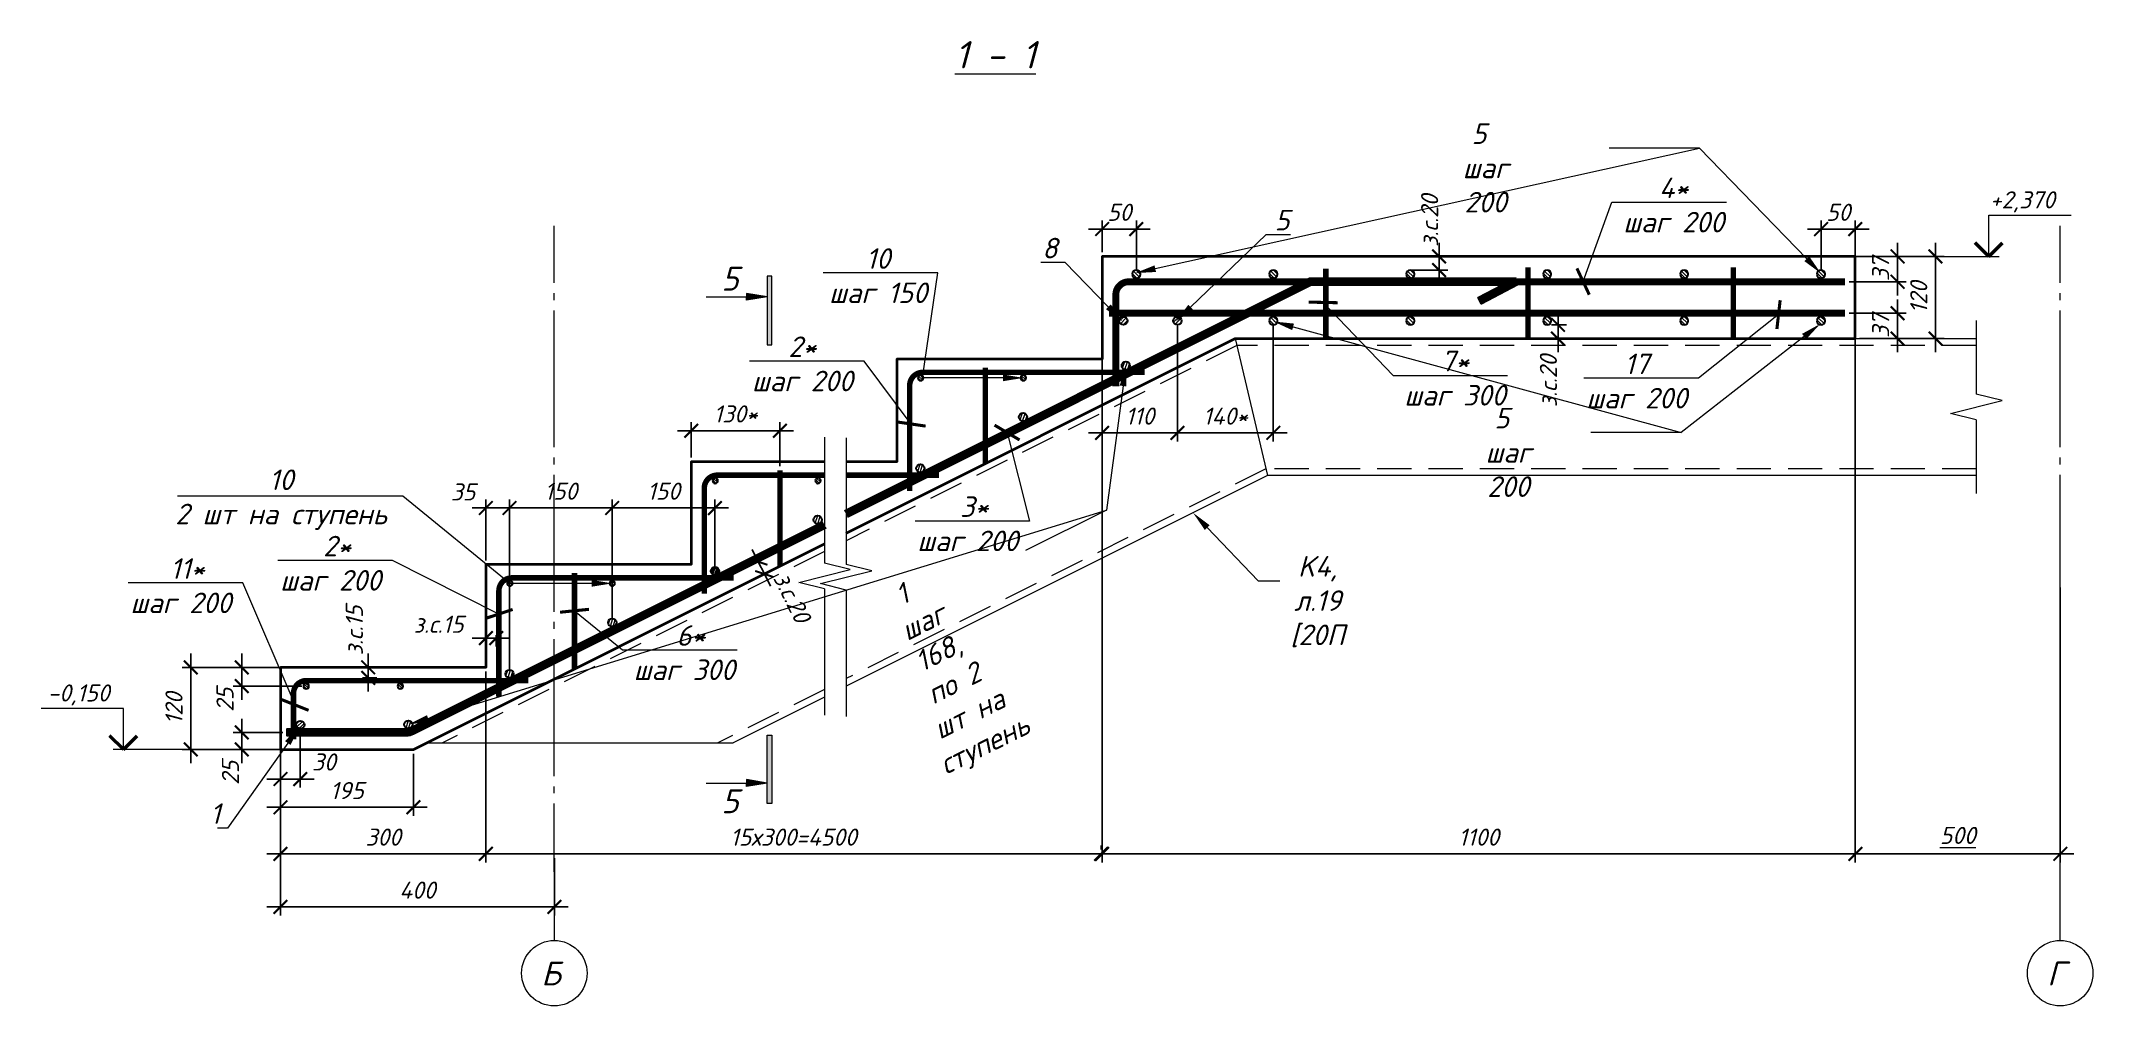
# Model space of a CAD drawing. Header units: millimetres. Extents: x -1807136 to 209800, y 0 to 410608.
# Drawn here: x 22207 to 25204, y 48382 to 49790 of the extents above; entities that cross this region are included whole.
import ezdxf
from ezdxf import colors
from ezdxf.entities.mleader import LeaderData, LeaderLine
from ezdxf.enums import TextEntityAlignment as Align
from ezdxf.math import Vec2, Vec3

# ---------------------------------------------------------------- set-up
doc = ezdxf.new("R2010")
doc.units = ezdxf.units.MM
doc.header["$PDMODE"] = 3
doc.linetypes.add('GOST2.303 5', pattern=[24, 20, -1.5, 1, -1.5])
doc.linetypes.add('HIDDEN', pattern=[0.375, 0.25, -0.125])
doc.layers.get('0').update_dxf_attribs({"lineweight": 5})
doc.layers.get('Defpoints').update_dxf_attribs({"lineweight": 0})
for name, color, linetype, lineweight in [('!!!Металл', 7, 'Continuous', 15), ('#Dimensions', 7, 'Continuous', 9), ('#Арматура', 152, 'Continuous', 30), ('#Бетон разрез', 22, 'Continuous', 40), ('#Выноски', 7, 'Continuous', 15), ('#Оси', 7, 'Continuous', 9), ('#разм', 7, 'Continuous', 9), ('A-okno', 7, 'Continuous', 0), ('k_ Выноски', 40, 'Continuous', 13)]:
    doc.layers.add(name, color=color, linetype=linetype, lineweight=lineweight)
doc.layers.add('#Арматура вид_1', color=7, linetype='Continuous', lineweight=35, true_color=0x454545)
doc.layers.add('#Арматура вид_2', color=7, linetype='Continuous', lineweight=35, true_color=0x616161)
doc.styles.add('STEP PR', font='isocpeui.ttf')
doc.dimstyles.new('SPDS', dxfattribs={"dimscale": 10, "dimtxt": 2.5, "dimasz": 2, "dimexe": 1.25, "dimexo": 0.625, "dimtad": 1, "dimdec": 0, "dimrnd": 0.001, "dimtxsty": 'STEP PR', "dimblk": 'ARCHTICK', "dimcen": 2.5, "dimdle": 2, "dimclrd": 256, "dimclre": 256, "dimclrt": 7, "dimadec": 0, "dimazin": 2, "dimtfac": 0.75, "dimtdec": 0, "dimtmove": 1, "dimatfit": 3, "dimfxl": 1, "dimtolj": 1, "dimarcsym": 1})
pattern_1 = [(45, (200, 0), (-2.6941, 2.6941), [])]
pattern_2 = [(45, (400, 0), (-2.6941, 2.6941), [])]
pattern_3 = [(45, (600, 0), (-2.6941, 2.6941), [])]
pattern_4 = [(45, (800, 0), (-2.6941, 2.6941), [])]

msp = doc.modelspace()

# ---------------------------------------------------------------- texts
at = {"layer": '#Dimensions', "style": 'STEP PR'}
msp.add_text('%%U1 - 1', height=40, dxfattribs=at).set_placement((23601.03031, 49750.429), align=Align.CENTER)
at = {"layer": 'k_ Выноски', "color": 7, "lineweight": 0, "ltscale": 10, "char_height": 35, "width": 64.2235524, "attachment_point": 1, "style": 'STEP PR'}
for s, insert in [('Б', (22937.87959, 48446.56195)), ('Г', (25137.19864, 48446.56195))]:
    msp.add_mtext(s, dxfattribs=dict(at, insert=insert))

# ---------------------------------------------------------------- blocks, each defined once
blk = doc.blocks.new('*U47')
at = {"layer": '#Арматура', "lineweight": 0}
h = blk.add_hatch(dxfattribs=at)
h.set_pattern_fill('ANSI31', scale=0.8)
edge = h.paths.add_edge_path()
edge.add_arc((0, 4), 4, 0, 360)
blk.add_circle((0, 4), 4)
blk = doc.blocks.new('*U48')
at = {"layer": '#Арматура', "lineweight": 0}
h = blk.add_hatch(dxfattribs=at)
h.set_pattern_fill('ANSI31', scale=1.2)
edge = h.paths.add_edge_path()
edge.add_arc((0, 6), 6, 0, 360)
h = blk.add_hatch(dxfattribs=at)
h.set_pattern_fill('ANSI31', scale=1.2)
h.set_pattern_definition(pattern_1)
edge = h.paths.add_edge_path()
edge.add_arc((200, 6), 6, 0, 360)
h = blk.add_hatch(dxfattribs=at)
h.set_pattern_fill('ANSI31', scale=1.2)
h.set_pattern_definition(pattern_2)
edge = h.paths.add_edge_path()
edge.add_arc((400, 6), 6, 0, 360)
h = blk.add_hatch(dxfattribs=at)
h.set_pattern_fill('ANSI31', scale=1.2)
h.set_pattern_definition(pattern_3)
edge = h.paths.add_edge_path()
edge.add_arc((600, 6), 6, 0, 360)
h = blk.add_hatch(dxfattribs=at)
h.set_pattern_fill('ANSI31', scale=1.2)
h.set_pattern_definition(pattern_4)
edge = h.paths.add_edge_path()
edge.add_arc((800, 6), 6, 0, 360)
h = blk.add_hatch(dxfattribs=at)
h.set_pattern_fill('ANSI31', scale=1.2)
h.set_pattern_definition([(45, (1000, 0), (-2.6941, 2.6941), [])])
edge = h.paths.add_edge_path()
edge.add_arc((1000, 6), 6, 0, 360)
for centre in [(0, 6), (200, 6), (400, 6), (600, 6), (800, 6), (1000, 6)]:
    blk.add_circle(centre, 6)
blk = doc.blocks.new('*U49')
at = {"layer": '#Арматура', "lineweight": 0}
h = blk.add_hatch(dxfattribs=at)
h.set_pattern_fill('ANSI31', scale=1.2)
edge = h.paths.add_edge_path()
edge.add_arc((0, 6), 6, 0, 360)
h = blk.add_hatch(dxfattribs=at)
h.set_pattern_fill('ANSI31', scale=1.2)
h.set_pattern_definition(pattern_1)
edge = h.paths.add_edge_path()
edge.add_arc((200, 6), 6, 0, 360)
h = blk.add_hatch(dxfattribs=at)
h.set_pattern_fill('ANSI31', scale=1.2)
h.set_pattern_definition(pattern_2)
edge = h.paths.add_edge_path()
edge.add_arc((400, 6), 6, 0, 360)
h = blk.add_hatch(dxfattribs=at)
h.set_pattern_fill('ANSI31', scale=1.2)
h.set_pattern_definition(pattern_3)
edge = h.paths.add_edge_path()
edge.add_arc((600, 6), 6, 0, 360)
h = blk.add_hatch(dxfattribs=at)
h.set_pattern_fill('ANSI31', scale=1.2)
h.set_pattern_definition(pattern_4)
edge = h.paths.add_edge_path()
edge.add_arc((800, 6), 6, 0, 360)
for centre in [(0, 6), (200, 6), (400, 6), (600, 6), (800, 6)]:
    blk.add_circle(centre, 6)
blk = doc.blocks.new('*U50')
at = {"layer": '#Арматура', "lineweight": 0}
h = blk.add_hatch(dxfattribs=at)
h.set_pattern_fill('ANSI31', scale=1.2)
edge = h.paths.add_edge_path()
edge.add_arc((0, 6), 6, 0, 360)
blk.add_circle((0, 6), 6)
blk = doc.blocks.new('*U51')
at = {"layer": '#Арматура', "lineweight": 0}
h = blk.add_hatch(dxfattribs=at)
h.set_pattern_fill('ANSI31', scale=1.2)
edge = h.paths.add_edge_path()
edge.add_arc((0, 6), 6, 0, 360)
blk.add_circle((0, 6), 6)
blk = doc.blocks.new('*U52')
at = {"color": 0, "linetype": 'ByBlock', "lineweight": -2}
for p, q in [((3.583, 0), (3.896, 1.25)), ((3.896, 1.25), (4.521, -1.25)), ((3.583, 0), (0, 0)), ((4.521, -1.25), (4.833, 0)), ((8.417, 0), (4.833, 0))]:
    blk.add_line(p, q, dxfattribs=at)
blk = doc.blocks.new('*U46')
at = {"layer": '#разм', "ltscale": 100, "elevation": 0}
for points in [[(4577173, -920400), (4578375, -920400)], [(4577173, -921000), (4577173, -920400)], [(4576270, -921000), (4577323, -921000)]]:
    blk.add_lwpolyline(points, dxfattribs=at)
at = {"layer": 'A-okno', "color": 0, "lineweight": 50, "ltscale": 100, "elevation": 0}
for points in [[(4577173, -921000), (4576973, -920800)], [(4577173, -921000), (4577373, -920800)]]:
    blk.add_lwpolyline(points, dxfattribs=at)
at = {"layer": '#разм', "style": 'STEP PR'}
for tag, p in [('ОТМЕТКА', (4577216, -920299)), ('ПРИМЕЧАНИЕ', (4577314, -920711))]:
    blk.add_attdef(tag, p, '', height=250, dxfattribs=at)
blk = doc.blocks.new('*U53')
at = {"color": 0, "linetype": 'ByBlock', "lineweight": -2}
for p, q in [((6.141, 0), (6.453, 1.25)), ((6.453, 1.25), (7.078, -1.25)), ((6.141, 0), (0, 0)), ((7.078, -1.25), (7.391, 0)), ((13.531, 0), (7.391, 0))]:
    blk.add_line(p, q, dxfattribs=at)
blk = doc.blocks.new('*U54')
at = {"color": 0, "linetype": 'ByBlock', "lineweight": -2}
for p, q in [((6.149, 0), (6.462, 1.25)), ((6.462, 1.25), (7.087, -1.25)), ((6.149, 0), (0, 0)), ((7.087, -1.25), (7.399, 0)), ((13.548, 0), (7.399, 0))]:
    blk.add_line(p, q, dxfattribs=at)
blk = doc.blocks.new('*U44')
at = {"linetype": 'ByBlock', "ltscale": 100}
h = blk.add_hatch(color=256, dxfattribs=at)
h.dxf.hatch_style = 1
h.paths.add_polyline_path([(-35, 0), (35, 0), (35, 1000), (-35, 1000)])
h = blk.add_hatch(color=256, dxfattribs=at)
h.dxf.hatch_style = 1
h.paths.add_polyline_path([(-335, 750), (-335, 700), (-335, 650), (-35, 700)])
for p, q in [((35, 1000), (-35, 1000)), ((-35, 1000), (-35, 0)), ((35, 0), (35, 1000)), ((-335, 750), (-335, 700)), ((-35, 700), (-335, 750)), ((-35, 700), (-335, 650)), ((-335, 650), (-335, 700)), ((-35, 0), (35, 0))]:
    blk.add_line(p, q, dxfattribs=at)
at = {"linetype": 'ByBlock', "ltscale": 100, "extrusion": (0, 1, 0), "elevation": 700}
blk.add_lwpolyline([(925, 0), (335, 0)], dxfattribs=at)
at = {"ltscale": 100, "style": 'STEP PR'}
blk.add_attdef('Nv', text='', height=350, dxfattribs=at).set_placement((-503, 790), align=Align.RIGHT)
blk = doc.blocks.new('*U45')
at = {"linetype": 'ByBlock', "ltscale": 100}
h = blk.add_hatch(color=256, dxfattribs=at)
h.dxf.hatch_style = 1
h.paths.add_polyline_path([(-35, -1000), (35, -1000), (35, 0), (-35, 0)])
h = blk.add_hatch(color=256, dxfattribs=at)
h.dxf.hatch_style = 1
h.paths.add_polyline_path([(-335, -750), (-335, -700), (-335, -650), (-35, -700)])
for p, q in [((-35, -1000), (-35, 0)), ((-35, 0), (35, 0)), ((35, 0), (35, -1000)), ((-35, -700), (-335, -650)), ((-335, -650), (-335, -700)), ((-335, -750), (-335, -700)), ((-35, -700), (-335, -750)), ((35, -1000), (-35, -1000))]:
    blk.add_line(p, q, dxfattribs=at)
at = {"linetype": 'ByBlock', "ltscale": 100, "extrusion": (0, -1, 0), "elevation": 700}
blk.add_lwpolyline([(-925, 0), (-335, 0)], dxfattribs=at)
at = {"ltscale": 100, "style": 'STEP PR'}
blk.add_attdef('Nv', text='', height=350, dxfattribs=at).set_placement((-503, -1140), align=Align.RIGHT)
blk = doc.blocks.new('*U55')
at = {"layer": '#Арматура', "lineweight": 0}
h = blk.add_hatch(dxfattribs=at)
h.set_pattern_fill('ANSI31', scale=1.2)
edge = h.paths.add_edge_path()
edge.add_arc((0, 6), 6, 0, 360)
blk.add_circle((0, 6), 6)
blk = doc.blocks.new('*U43')
at = {"layer": '#разм', "ltscale": 100, "elevation": 0}
for points in [[(4577173, -920400), (4575971, -920400)], [(4577173, -921000), (4577173, -920400)], [(4578032, -921000), (4577023, -921000)]]:
    blk.add_lwpolyline(points, dxfattribs=at)
at = {"layer": 'A-okno', "color": 0, "lineweight": 50, "ltscale": 100, "elevation": 0}
for points in [[(4577173, -921000), (4576973, -920800)], [(4577173, -921000), (4577373, -920800)]]:
    blk.add_lwpolyline(points, dxfattribs=at)
at = {"layer": '#разм', "style": 'STEP PR'}
for tag, p in [('ОТМЕТКА', (4576248, -920299)), ('ПРИМЕЧАНИЕ', (4577032, -920711))]:
    blk.add_attdef(tag, p, '', height=250, dxfattribs=at)
blk = doc.blocks.new('_ArchTick')
at = {"color": 0, "linetype": 'ByBlock', "const_width": 0.15}
blk.add_lwpolyline([(-0.5, -0.5), (0.5, 0.5)], dxfattribs=at)
blk = doc.blocks.new('*D69')
at = {"layer": '#Dimensions', "lineweight": -2, "transparency": 16777216}
for p, q in [((24857.1, 49349.7), (24857.1, 48591.1)), ((25156.4, 48992.7), (25156.4, 48591.1)), ((25176.4, 48603.6), (24837.1, 48603.6))]:
    blk.add_line(p, q, dxfattribs=at)
at = {"layer": 'Defpoints', "color": 0, "transparency": 16777216}
for p in [(24857.1, 49356), (25156.4, 48998.9), (24857.1, 48603.6)]:
    blk.add_point(p, dxfattribs=at)
at = {"layer": '#Dimensions', "lineweight": -2, "transparency": 16777216, "xscale": 20, "yscale": 20, "zscale": 20, "rotation": 180}
blk.add_blockref('_ArchTick', (24857.1, 48603.6), dxfattribs=at)
at = {"layer": '#Dimensions', "lineweight": -2, "transparency": 16777216, "xscale": 20, "yscale": 20, "zscale": 20}
blk.add_blockref('_ArchTick', (25156.4, 48603.6), dxfattribs=at)
at = {"layer": '#Dimensions', "transparency": 16777216, "insert": (25006.7, 48630.6), "char_height": 25, "attachment_point": 5, "style": 'STEP PR'}
blk.add_mtext('\\A1;\\L500', dxfattribs=at)
blk = doc.blocks.new('*D57')
at = {"layer": '#Dimensions', "lineweight": -2, "transparency": 16777216}
for p, q in [((24863.3, 49476), (24986.7, 49476)), ((24974.2, 49496), (24974.2, 49336)), ((24863.3, 49356), (24986.7, 49356))]:
    blk.add_line(p, q, dxfattribs=at)
at = {"layer": 'Defpoints', "color": 0, "transparency": 16777216}
for p in [(24857.1, 49476), (24857.1, 49356), (24974.2, 49356)]:
    blk.add_point(p, dxfattribs=at)
at = {"layer": '#Dimensions', "lineweight": -2, "transparency": 16777216, "xscale": 20, "yscale": 20, "zscale": 20}
for p, rotation in [((24974.2, 49476), 90), ((24974.2, 49356), 270)]:
    blk.add_blockref('_ArchTick', p, dxfattribs=dict(at, rotation=rotation))
at = {"layer": '#Dimensions', "transparency": 16777216, "insert": (24949.7, 49416), "char_height": 25, "attachment_point": 5, "rotation": 90, "style": 'STEP PR'}
blk.add_mtext('\\A1;120', dxfattribs=at)
blk = doc.blocks.new('*D70')
at = {"layer": '#Dimensions', "lineweight": -2, "transparency": 16777216}
for p, q in [((23757.1, 49469.7), (23757.1, 48591.1)), ((24857.1, 49469.7), (24857.1, 48591.1)), ((23737.1, 48603.6), (24877.1, 48603.6))]:
    blk.add_line(p, q, dxfattribs=at)
at = {"layer": 'Defpoints', "color": 0, "transparency": 16777216}
for p in [(23757.1, 49476), (24857.1, 49476), (24857.1, 48603.6)]:
    blk.add_point(p, dxfattribs=at)
at = {"layer": '#Dimensions', "lineweight": -2, "transparency": 16777216, "xscale": 20, "yscale": 20, "zscale": 20, "rotation": 180}
blk.add_blockref('_ArchTick', (23757.1, 48603.6), dxfattribs=at)
at = {"layer": '#Dimensions', "lineweight": -2, "transparency": 16777216, "xscale": 20, "yscale": 20, "zscale": 20}
blk.add_blockref('_ArchTick', (24857.1, 48603.6), dxfattribs=at)
at = {"layer": '#Dimensions', "transparency": 16777216, "insert": (24307.1, 48628.1), "char_height": 25, "attachment_point": 5, "style": 'STEP PR'}
blk.add_mtext('\\A1;1100', dxfattribs=at)
blk = doc.blocks.new('*D71')
at = {"layer": '#Dimensions', "lineweight": -2, "transparency": 16777216}
for p, q in [((22557.1, 48749.7), (22557.1, 48659.1)), ((22751.2, 48749.7), (22751.2, 48659.1)), ((22537.1, 48671.6), (22771.2, 48671.6))]:
    blk.add_line(p, q, dxfattribs=at)
at = {"layer": 'Defpoints', "color": 0, "transparency": 16777216}
for p in [(22557.1, 48756), (22751.2, 48756), (22751.2, 48671.6)]:
    blk.add_point(p, dxfattribs=at)
at = {"layer": '#Dimensions', "lineweight": -2, "transparency": 16777216, "xscale": 20, "yscale": 20, "zscale": 20, "rotation": 180}
blk.add_blockref('_ArchTick', (22557.1, 48671.6), dxfattribs=at)
at = {"layer": '#Dimensions', "lineweight": -2, "transparency": 16777216, "xscale": 20, "yscale": 20, "zscale": 20}
blk.add_blockref('_ArchTick', (22751.2, 48671.6), dxfattribs=at)
at = {"layer": '#Dimensions', "transparency": 16777216, "insert": (22654.2, 48696.1), "char_height": 25, "attachment_point": 5, "style": 'STEP PR'}
blk.add_mtext('\\A1;195', dxfattribs=at)
blk = doc.blocks.new('*D72')
at = {"layer": '#Dimensions', "lineweight": -2, "transparency": 16777216}
for p, q in [((22557.1, 48869.7), (22557.1, 48591.1)), ((22857.1, 48869.7), (22857.1, 48591.1)), ((22537.1, 48603.6), (22877.1, 48603.6))]:
    blk.add_line(p, q, dxfattribs=at)
at = {"layer": 'Defpoints', "color": 0, "transparency": 16777216}
for p in [(22557.1, 48876), (22857.1, 48876), (22857.1, 48603.6)]:
    blk.add_point(p, dxfattribs=at)
at = {"layer": '#Dimensions', "lineweight": -2, "transparency": 16777216, "xscale": 20, "yscale": 20, "zscale": 20, "rotation": 180}
blk.add_blockref('_ArchTick', (22557.1, 48603.6), dxfattribs=at)
at = {"layer": '#Dimensions', "lineweight": -2, "transparency": 16777216, "xscale": 20, "yscale": 20, "zscale": 20}
blk.add_blockref('_ArchTick', (22857.1, 48603.6), dxfattribs=at)
at = {"layer": '#Dimensions', "transparency": 16777216, "insert": (22707.1, 48628.1), "char_height": 25, "attachment_point": 5, "style": 'STEP PR'}
blk.add_mtext('\\A1;300', dxfattribs=at)
blk = doc.blocks.new('*D73')
at = {"layer": '#Dimensions', "lineweight": -2, "transparency": 16777216}
for p, q in [((22426.1, 48896), (22426.1, 48736)), ((22550.8, 48876), (22413.6, 48876)), ((22550.8, 48756), (22413.6, 48756))]:
    blk.add_line(p, q, dxfattribs=at)
at = {"layer": 'Defpoints', "color": 0, "transparency": 16777216}
for p in [(22557.1, 48876), (22426.1, 48756), (22557.1, 48756)]:
    blk.add_point(p, dxfattribs=at)
at = {"layer": '#Dimensions', "lineweight": -2, "transparency": 16777216, "xscale": 20, "yscale": 20, "zscale": 20}
for p, rotation in [((22426.1, 48876), 90), ((22426.1, 48756), 270)]:
    blk.add_blockref('_ArchTick', p, dxfattribs=dict(at, rotation=rotation))
at = {"layer": '#Dimensions', "transparency": 16777216, "insert": (22401.6, 48816), "char_height": 25, "attachment_point": 5, "rotation": 90, "style": 'STEP PR'}
blk.add_mtext('\\A1;120', dxfattribs=at)
blk = doc.blocks.new('*D74')
at = {"layer": '#Dimensions', "lineweight": -2, "transparency": 16777216}
for p, q in [((22857.1, 48869.7), (22857.1, 48591.1)), ((23755.5, 48609.9), (23755.5, 48616.1)), ((22837.1, 48603.6), (23775.5, 48603.6))]:
    blk.add_line(p, q, dxfattribs=at)
at = {"layer": 'Defpoints', "color": 0, "transparency": 16777216}
for p in [(22857.1, 48876), (23755.5, 48603.6), (23755.5, 48603.6)]:
    blk.add_point(p, dxfattribs=at)
at = {"layer": '#Dimensions', "lineweight": -2, "transparency": 16777216, "xscale": 20, "yscale": 20, "zscale": 20, "rotation": 180}
blk.add_blockref('_ArchTick', (22857.1, 48603.6), dxfattribs=at)
at = {"layer": '#Dimensions', "lineweight": -2, "transparency": 16777216, "xscale": 20, "yscale": 20, "zscale": 20}
blk.add_blockref('_ArchTick', (23755.5, 48603.6), dxfattribs=at)
at = {"layer": '#Dimensions', "transparency": 16777216, "insert": (23306.3, 48628.1), "char_height": 25, "attachment_point": 5, "style": 'STEP PR'}
blk.add_mtext('\\A1;15х300=4500', dxfattribs=at)
blk = doc.blocks.new('*D58')
at = {"layer": '#Dimensions', "lineweight": -2, "transparency": 16777216}
for p, q in [((22557.1, 48749.7), (22557.1, 48513.7)), ((22957.1, 48597.4), (22957.1, 48513.7)), ((22977.1, 48526.2), (22537.1, 48526.2))]:
    blk.add_line(p, q, dxfattribs=at)
at = {"layer": 'Defpoints', "color": 0, "transparency": 16777216}
for p in [(22557.1, 48756), (22957.1, 48603.6), (22557.1, 48526.2)]:
    blk.add_point(p, dxfattribs=at)
at = {"layer": '#Dimensions', "lineweight": -2, "transparency": 16777216, "xscale": 20, "yscale": 20, "zscale": 20, "rotation": 180}
blk.add_blockref('_ArchTick', (22557.1, 48526.2), dxfattribs=at)
at = {"layer": '#Dimensions', "lineweight": -2, "transparency": 16777216, "xscale": 20, "yscale": 20, "zscale": 20}
blk.add_blockref('_ArchTick', (22957.1, 48526.2), dxfattribs=at)
at = {"layer": '#Dimensions', "transparency": 16777216, "insert": (22757.1, 48550.7), "char_height": 25, "attachment_point": 5, "style": 'STEP PR'}
blk.add_mtext('\\A1;400', dxfattribs=at)
blk = doc.blocks.new('*D59')
at = {"layer": '#Dimensions', "lineweight": -2, "transparency": 16777216}
for p, q in [((23867.1, 49374.7), (23867.1, 49205.8)), ((24007.1, 49374.7), (24007.1, 49205.8)), ((23847.1, 49218.3), (24027.1, 49218.3))]:
    blk.add_line(p, q, dxfattribs=at)
at = {"layer": 'Defpoints', "color": 0, "transparency": 16777216}
for p in [(23867.1, 49381), (24007.1, 49381), (24007.1, 49218.3)]:
    blk.add_point(p, dxfattribs=at)
at = {"layer": '#Dimensions', "lineweight": -2, "transparency": 16777216, "xscale": 20, "yscale": 20, "zscale": 20, "rotation": 180}
blk.add_blockref('_ArchTick', (23867.1, 49218.3), dxfattribs=at)
at = {"layer": '#Dimensions', "lineweight": -2, "transparency": 16777216, "xscale": 20, "yscale": 20, "zscale": 20}
blk.add_blockref('_ArchTick', (24007.1, 49218.3), dxfattribs=at)
at = {"layer": '#Dimensions', "transparency": 16777216, "insert": (23937.1, 49242.8), "char_height": 25, "attachment_point": 5, "style": 'STEP PR'}
blk.add_mtext('\\A1;140*', dxfattribs=at)
blk = doc.blocks.new('*D75')
at = {"layer": '#Dimensions', "lineweight": -2, "transparency": 16777216}
for p, q in [((24848.3, 49476), (24931.3, 49476)), ((24918.8, 49419), (24918.8, 49496)), ((24848.3, 49439), (24931.3, 49439))]:
    blk.add_line(p, q, dxfattribs=at)
at = {"layer": 'Defpoints', "color": 0, "transparency": 16777216}
for p in [(24842.1, 49476), (24918.8, 49476), (24842.1, 49439)]:
    blk.add_point(p, dxfattribs=at)
at = {"layer": '#Dimensions', "lineweight": -2, "transparency": 16777216, "xscale": 20, "yscale": 20, "zscale": 20}
for p, rotation in [((24918.8, 49476), 90), ((24918.8, 49439), 270)]:
    blk.add_blockref('_ArchTick', p, dxfattribs=dict(at, rotation=rotation))
at = {"layer": '#Dimensions', "transparency": 16777216, "insert": (24894.1, 49457.5), "char_height": 25, "attachment_point": 5, "rotation": 90, "style": 'STEP PR'}
blk.add_mtext('\\A1;37', dxfattribs=at)
blk = doc.blocks.new('*D76')
at = {"layer": '#Dimensions', "lineweight": -2, "transparency": 16777216}
for p, q in [((24848.3, 49393), (24931.3, 49393)), ((24918.8, 49413), (24918.8, 49336)), ((24863.3, 49356), (24931.3, 49356))]:
    blk.add_line(p, q, dxfattribs=at)
at = {"layer": 'Defpoints', "color": 0, "transparency": 16777216}
for p in [(24842.1, 49393), (24857.1, 49356), (24918.8, 49356)]:
    blk.add_point(p, dxfattribs=at)
at = {"layer": '#Dimensions', "lineweight": -2, "transparency": 16777216, "xscale": 20, "yscale": 20, "zscale": 20}
for p, rotation in [((24918.8, 49393), 90), ((24918.8, 49356), 270)]:
    blk.add_blockref('_ArchTick', p, dxfattribs=dict(at, rotation=rotation))
at = {"layer": '#Dimensions', "transparency": 16777216, "insert": (24894.1, 49374.5), "char_height": 25, "attachment_point": 5, "rotation": 90, "style": 'STEP PR'}
blk.add_mtext('\\A1;37', dxfattribs=at)
blk = doc.blocks.new('*D60')
at = {"layer": '#Dimensions', "lineweight": -2, "transparency": 16777216}
for p, q in [((24209.3, 49476), (24261.8, 49476)), ((24249.3, 49476), (24249.3, 49496)), ((24249.3, 49456), (24249.3, 49476)), ((24209.3, 49456), (24261.8, 49456)), ((24249.3, 49456), (24249.3, 49436))]:
    blk.add_line(p, q, dxfattribs=at)
at = {"layer": 'Defpoints', "color": 0, "transparency": 16777216}
for p in [(24203.1, 49476), (24249.3, 49476), (24203.1, 49456)]:
    blk.add_point(p, dxfattribs=at)
at = {"layer": '#Dimensions', "lineweight": -2, "transparency": 16777216, "xscale": 20, "yscale": 20, "zscale": 20}
for p, rotation in [((24249.3, 49476), 270), ((24249.3, 49456), 90)]:
    blk.add_blockref('_ArchTick', p, dxfattribs=dict(at, rotation=rotation))
at = {"layer": '#Dimensions', "transparency": 16777216, "insert": (24235.4, 49528.1), "char_height": 25, "attachment_point": 5, "rotation": 90, "style": 'STEP PR'}
blk.add_mtext('\\A1;з.с.20', dxfattribs=at)
blk = doc.blocks.new('*D61')
at = {"layer": '#Dimensions', "lineweight": -2, "transparency": 16777216}
for p, q in [((24422.9, 49376), (24422.9, 49396)), ((24413.3, 49376), (24435.4, 49376)), ((24413.3, 49356), (24435.4, 49356)), ((24422.9, 49376), (24422.9, 49356)), ((24422.9, 49356), (24422.9, 49336))]:
    blk.add_line(p, q, dxfattribs=at)
at = {"layer": 'Defpoints', "color": 0, "transparency": 16777216}
for p in [(24407.1, 49376), (24407.1, 49356), (24422.9, 49356)]:
    blk.add_point(p, dxfattribs=at)
at = {"layer": '#Dimensions', "lineweight": -2, "transparency": 16777216, "xscale": 20, "yscale": 20, "zscale": 20}
for p, rotation in [((24422.9, 49376), 270), ((24422.9, 49356), 90)]:
    blk.add_blockref('_ArchTick', p, dxfattribs=dict(at, rotation=rotation))
at = {"layer": '#Dimensions', "transparency": 16777216, "insert": (24408.8, 49294), "char_height": 25, "attachment_point": 5, "rotation": 90, "style": 'STEP PR'}
blk.add_mtext('\\A1;з.с.20', dxfattribs=at)
blk = doc.blocks.new('*D77')
at = {"layer": '#Dimensions', "lineweight": -2, "transparency": 16777216}
for p, q in [((22500.6, 48801), (22500.6, 48736)), ((22560.8, 48781), (22488.1, 48781)), ((22560.8, 48756), (22488.1, 48756))]:
    blk.add_line(p, q, dxfattribs=at)
at = {"layer": 'Defpoints', "color": 0, "transparency": 16777216}
for p in [(22567.1, 48781), (22500.6, 48756), (22567.1, 48756)]:
    blk.add_point(p, dxfattribs=at)
at = {"layer": '#Dimensions', "lineweight": -2, "transparency": 16777216, "xscale": 20, "yscale": 20, "zscale": 20}
for p, rotation in [((22500.6, 48781), 90), ((22500.6, 48756), 270)]:
    blk.add_blockref('_ArchTick', p, dxfattribs=dict(at, rotation=rotation))
at = {"layer": '#Dimensions', "transparency": 16777216, "insert": (22484, 48721.9), "char_height": 25, "attachment_point": 5, "rotation": 90, "style": 'STEP PR'}
blk.add_mtext('\\A1;25', dxfattribs=at)
blk = doc.blocks.new('*D78')
at = {"layer": '#Dimensions', "lineweight": -2, "transparency": 16777216}
for p, q in [((22500.6, 48828.6), (22500.6, 48896)), ((22588.4, 48876), (22488.1, 48876)), ((22588.4, 48848.6), (22488.1, 48848.6))]:
    blk.add_line(p, q, dxfattribs=at)
at = {"layer": 'Defpoints', "color": 0, "transparency": 16777216}
for p in [(22500.6, 48876), (22594.6, 48876), (22594.6, 48848.6)]:
    blk.add_point(p, dxfattribs=at)
at = {"layer": '#Dimensions', "lineweight": -2, "transparency": 16777216, "xscale": 20, "yscale": 20, "zscale": 20}
for p, rotation in [((22500.6, 48876), 90), ((22500.6, 48848.6), 270)]:
    blk.add_blockref('_ArchTick', p, dxfattribs=dict(at, rotation=rotation))
at = {"layer": '#Dimensions', "transparency": 16777216, "insert": (22476.1, 48828.6), "char_height": 25, "attachment_point": 5, "rotation": 90, "style": 'STEP PR'}
blk.add_mtext('\\A1;25', dxfattribs=at)
blk = doc.blocks.new('*D62')
at = {"layer": '#Dimensions', "lineweight": -2, "transparency": 16777216}
for p, q in [((22685.2, 48876), (22685.2, 48896)), ((22677.1, 48876), (22697.7, 48876)), ((22677.1, 48860.6), (22697.7, 48860.6)), ((22685.2, 48860.6), (22685.2, 48876)), ((22685.2, 48860.6), (22685.2, 48840.6))]:
    blk.add_line(p, q, dxfattribs=at)
at = {"layer": 'Defpoints', "color": 0, "transparency": 16777216}
for p in [(22670.9, 48876), (22670.9, 48860.6), (22685.2, 48876)]:
    blk.add_point(p, dxfattribs=at)
at = {"layer": '#Dimensions', "lineweight": -2, "transparency": 16777216, "xscale": 20, "yscale": 20, "zscale": 20}
for p, rotation in [((22685.2, 48876), 270), ((22685.2, 48860.6), 90)]:
    blk.add_blockref('_ArchTick', p, dxfattribs=dict(at, rotation=rotation))
at = {"layer": '#Dimensions', "transparency": 16777216, "insert": (22665, 48929.9), "char_height": 25, "attachment_point": 5, "rotation": 90, "style": 'STEP PR'}
blk.add_mtext('\\A1;з.с.15', dxfattribs=at)
blk = doc.blocks.new('*D79')
at = {"layer": '#Dimensions', "lineweight": -2, "transparency": 16777216}
for p, q in [((23137.1, 49221.5), (23306.5, 49221.5)), ((23157.1, 49182.2), (23157.1, 49234)), ((23286.5, 49169.9), (23286.5, 49234))]:
    blk.add_line(p, q, dxfattribs=at)
at = {"layer": 'Defpoints', "color": 0, "transparency": 16777216}
for p in [(23286.5, 49221.5), (23157.1, 49176), (23286.5, 49163.6)]:
    blk.add_point(p, dxfattribs=at)
at = {"layer": '#Dimensions', "lineweight": -2, "transparency": 16777216, "xscale": 20, "yscale": 20, "zscale": 20, "rotation": 180}
blk.add_blockref('_ArchTick', (23157.1, 49221.5), dxfattribs=at)
at = {"layer": '#Dimensions', "lineweight": -2, "transparency": 16777216, "xscale": 20, "yscale": 20, "zscale": 20}
blk.add_blockref('_ArchTick', (23286.5, 49221.5), dxfattribs=at)
at = {"layer": '#Dimensions', "transparency": 16777216, "insert": (23221.8, 49246), "char_height": 25, "attachment_point": 5, "style": 'STEP PR'}
blk.add_mtext('\\A1;130*', dxfattribs=at)
blk = doc.blocks.new('*D63')
at = {"layer": '#Dimensions', "lineweight": -2, "transparency": 16777216}
for p, q in [((24787.1, 49515.9), (24877.1, 49515.9)), ((24807.1, 49457.2), (24807.1, 49528.4)), ((24857.1, 49457.2), (24857.1, 49528.4))]:
    blk.add_line(p, q, dxfattribs=at)
at = {"layer": 'Defpoints', "color": 0, "transparency": 16777216}
for p in [(24857.1, 49515.9), (24807.1, 49451), (24857.1, 49451)]:
    blk.add_point(p, dxfattribs=at)
at = {"layer": '#Dimensions', "lineweight": -2, "transparency": 16777216, "xscale": 20, "yscale": 20, "zscale": 20, "rotation": 180}
blk.add_blockref('_ArchTick', (24807.1, 49515.9), dxfattribs=at)
at = {"layer": '#Dimensions', "lineweight": -2, "transparency": 16777216, "xscale": 20, "yscale": 20, "zscale": 20}
blk.add_blockref('_ArchTick', (24857.1, 49515.9), dxfattribs=at)
at = {"layer": '#Dimensions', "transparency": 16777216, "insert": (24832.1, 49540.4), "char_height": 25, "attachment_point": 5, "style": 'STEP PR'}
blk.add_mtext('\\A1;50', dxfattribs=at)
blk = doc.blocks.new('*D64')
at = {"layer": '#Dimensions', "lineweight": -2, "transparency": 16777216}
for p, q in [((23737.1, 49515.9), (23827.1, 49515.9)), ((23757.1, 49482.2), (23757.1, 49528.4)), ((23807.1, 49457.2), (23807.1, 49528.4))]:
    blk.add_line(p, q, dxfattribs=at)
at = {"layer": 'Defpoints', "color": 0, "transparency": 16777216}
for p in [(23807.1, 49515.9), (23757.1, 49476), (23807.1, 49451)]:
    blk.add_point(p, dxfattribs=at)
at = {"layer": '#Dimensions', "lineweight": -2, "transparency": 16777216, "xscale": 20, "yscale": 20, "zscale": 20, "rotation": 180}
blk.add_blockref('_ArchTick', (23757.1, 49515.9), dxfattribs=at)
at = {"layer": '#Dimensions', "lineweight": -2, "transparency": 16777216, "xscale": 20, "yscale": 20, "zscale": 20}
blk.add_blockref('_ArchTick', (23807.1, 49515.9), dxfattribs=at)
at = {"layer": '#Dimensions', "transparency": 16777216, "insert": (23782.1, 49540.4), "char_height": 25, "attachment_point": 5, "style": 'STEP PR'}
blk.add_mtext('\\A1;50', dxfattribs=at)
blk = doc.blocks.new('*D80')
at = {"layer": '#Dimensions', "lineweight": -2, "transparency": 16777216}
for p, q in [((23867.1, 49374.7), (23867.1, 49205.8)), ((23757.1, 49319.7), (23757.1, 49205.8)), ((23887.1, 49218.3), (23737.1, 49218.3))]:
    blk.add_line(p, q, dxfattribs=at)
at = {"layer": 'Defpoints', "color": 0, "transparency": 16777216}
for p in [(23867.1, 49381), (23757.1, 49326), (23757.1, 49218.3)]:
    blk.add_point(p, dxfattribs=at)
at = {"layer": '#Dimensions', "lineweight": -2, "transparency": 16777216, "xscale": 20, "yscale": 20, "zscale": 20, "rotation": 180}
blk.add_blockref('_ArchTick', (23757.1, 49218.3), dxfattribs=at)
at = {"layer": '#Dimensions', "lineweight": -2, "transparency": 16777216, "xscale": 20, "yscale": 20, "zscale": 20}
blk.add_blockref('_ArchTick', (23867.1, 49218.3), dxfattribs=at)
at = {"layer": '#Dimensions', "transparency": 16777216, "insert": (23812.1, 49242.8), "char_height": 25, "attachment_point": 5, "style": 'STEP PR'}
blk.add_mtext('\\A1;110', dxfattribs=at)
blk = doc.blocks.new('*D65')
at = {"layer": '#Dimensions', "lineweight": -2, "transparency": 16777216}
for p, q in [((22586.1, 48785.7), (22586.1, 48700.4)), ((22557.1, 48749.7), (22557.1, 48700.4)), ((22537.1, 48712.9), (22606.1, 48712.9))]:
    blk.add_line(p, q, dxfattribs=at)
at = {"layer": 'Defpoints', "color": 0, "transparency": 16777216}
for p in [(22586.1, 48792), (22557.1, 48756), (22586.1, 48712.9)]:
    blk.add_point(p, dxfattribs=at)
at = {"layer": '#Dimensions', "lineweight": -2, "transparency": 16777216, "xscale": 20, "yscale": 20, "zscale": 20, "rotation": 180}
blk.add_blockref('_ArchTick', (22557.1, 48712.9), dxfattribs=at)
at = {"layer": '#Dimensions', "lineweight": -2, "transparency": 16777216, "xscale": 20, "yscale": 20, "zscale": 20}
blk.add_blockref('_ArchTick', (22586.1, 48712.9), dxfattribs=at)
at = {"layer": '#Dimensions', "transparency": 16777216, "insert": (22620.5, 48737.8), "char_height": 25, "attachment_point": 5, "style": 'STEP PR'}
blk.add_mtext('\\A1;30', dxfattribs=at)
blk = doc.blocks.new('*D66')
at = {"layer": '#Dimensions', "lineweight": -2, "transparency": 16777216}
for p, q in [((23259.3, 49032.4), (23243.7, 49024.6)), ((23254.9, 49030.2), (23245.9, 49048.1)), ((23254.9, 49030.2), (23263.8, 49012.3)), ((23268.2, 49014.5), (23252.6, 49006.7)), ((23263.8, 49012.3), (23272.8, 48994.4))]:
    blk.add_line(p, q, dxfattribs=at)
at = {"layer": 'Defpoints', "color": 0, "transparency": 16777216}
for p in [(23264.9, 49035.2), (23263.8, 49012.3), (23273.8, 49017.3)]:
    blk.add_point(p, dxfattribs=at)
at = {"layer": '#Dimensions', "lineweight": -2, "transparency": 16777216, "xscale": 20, "yscale": 20, "zscale": 20}
for p, rotation in [((23254.9, 49030.2), 296.565051177078), ((23263.8, 49012.3), 116.565051177078)]:
    blk.add_blockref('_ArchTick', p, dxfattribs=dict(at, rotation=rotation))
at = {"layer": '#Dimensions', "transparency": 16777216, "insert": (23304.3, 48978), "char_height": 25, "attachment_point": 5, "rotation": 296.5651, "style": 'STEP PR'}
blk.add_mtext('\\A1;з.с.20', dxfattribs=at)
blk = doc.blocks.new('*U56')
at = {"layer": '#Арматура', "lineweight": 0}
h = blk.add_hatch(dxfattribs=at)
h.set_pattern_fill('ANSI31')
edge = h.paths.add_edge_path()
edge.add_arc((0, 5), 5, 0, 360)
blk.add_circle((0, 5), 5)
blk = doc.blocks.new('*D81')
at = {"layer": '#Dimensions', "lineweight": -2, "transparency": 16777216}
for p, q in [((22857.1, 49032.2), (22857.1, 49121.2)), ((22891.6, 48872.8), (22891.6, 49121.2)), ((22837.1, 49108.7), (22911.6, 49108.7))]:
    blk.add_line(p, q, dxfattribs=at)
at = {"layer": 'Defpoints', "color": 0, "transparency": 16777216}
for p in [(22891.6, 49108.7), (22857.1, 49026), (22891.6, 48866.5)]:
    blk.add_point(p, dxfattribs=at)
at = {"layer": '#Dimensions', "lineweight": -2, "transparency": 16777216, "xscale": 20, "yscale": 20, "zscale": 20, "rotation": 180}
blk.add_blockref('_ArchTick', (22857.1, 49108.7), dxfattribs=at)
at = {"layer": '#Dimensions', "lineweight": -2, "transparency": 16777216, "xscale": 20, "yscale": 20, "zscale": 20}
blk.add_blockref('_ArchTick', (22891.6, 49108.7), dxfattribs=at)
at = {"layer": '#Dimensions', "transparency": 16777216, "insert": (22823.7, 49132.1), "char_height": 25, "attachment_point": 5, "style": 'STEP PR'}
blk.add_mtext('\\A1;35', dxfattribs=at)
blk = doc.blocks.new('*D67')
at = {"layer": '#Dimensions', "lineweight": -2, "transparency": 16777216}
for p, q in [((22891.6, 48872.8), (22891.6, 49121.2)), ((23041.6, 48947.7), (23041.6, 49121.2)), ((22871.6, 49108.7), (23061.6, 49108.7))]:
    blk.add_line(p, q, dxfattribs=at)
at = {"layer": 'Defpoints', "color": 0, "transparency": 16777216}
for p in [(23041.6, 49108.7), (23041.6, 48941.5), (22891.6, 48866.5)]:
    blk.add_point(p, dxfattribs=at)
at = {"layer": '#Dimensions', "lineweight": -2, "transparency": 16777216, "xscale": 20, "yscale": 20, "zscale": 20, "rotation": 180}
blk.add_blockref('_ArchTick', (22891.6, 49108.7), dxfattribs=at)
at = {"layer": '#Dimensions', "lineweight": -2, "transparency": 16777216, "xscale": 20, "yscale": 20, "zscale": 20}
blk.add_blockref('_ArchTick', (23041.6, 49108.7), dxfattribs=at)
at = {"layer": '#Dimensions', "transparency": 16777216, "insert": (22966.6, 49133.2), "char_height": 25, "attachment_point": 5, "style": 'STEP PR'}
blk.add_mtext('\\A1;150', dxfattribs=at)
blk = doc.blocks.new('*D82')
at = {"layer": '#Dimensions', "lineweight": -2, "transparency": 16777216}
for p, q in [((23041.6, 48947.7), (23041.6, 49121.2)), ((23191.6, 49022.8), (23191.6, 49121.2)), ((23021.6, 49108.7), (23211.6, 49108.7))]:
    blk.add_line(p, q, dxfattribs=at)
at = {"layer": 'Defpoints', "color": 0, "transparency": 16777216}
for p in [(23191.6, 49108.7), (23191.6, 49016.5), (23041.6, 48941.5)]:
    blk.add_point(p, dxfattribs=at)
at = {"layer": '#Dimensions', "lineweight": -2, "transparency": 16777216, "xscale": 20, "yscale": 20, "zscale": 20, "rotation": 180}
blk.add_blockref('_ArchTick', (23041.6, 49108.7), dxfattribs=at)
at = {"layer": '#Dimensions', "lineweight": -2, "transparency": 16777216, "xscale": 20, "yscale": 20, "zscale": 20}
blk.add_blockref('_ArchTick', (23191.6, 49108.7), dxfattribs=at)
at = {"layer": '#Dimensions', "transparency": 16777216, "insert": (23116.6, 49133.2), "char_height": 25, "attachment_point": 5, "style": 'STEP PR'}
blk.add_mtext('\\A1;150', dxfattribs=at)
blk = doc.blocks.new('*D68')
at = {"layer": '#Dimensions', "lineweight": -2, "transparency": 16777216}
for p, q in [((22857.1, 48918.7), (22837.1, 48918.7)), ((22857.1, 48923.1), (22857.1, 48906.2)), ((22857.1, 48918.7), (22872.1, 48918.7)), ((22872.1, 48923.1), (22872.1, 48906.2)), ((22872.1, 48918.7), (22892.1, 48918.7))]:
    blk.add_line(p, q, dxfattribs=at)
at = {"layer": 'Defpoints', "color": 0, "transparency": 16777216}
for p in [(22857.1, 48929.4), (22872.1, 48929.4), (22872.1, 48918.7)]:
    blk.add_point(p, dxfattribs=at)
at = {"layer": '#Dimensions', "lineweight": -2, "transparency": 16777216, "xscale": 20, "yscale": 20, "zscale": 20}
blk.add_blockref('_ArchTick', (22857.1, 48918.7), dxfattribs=at)
at = {"layer": '#Dimensions', "lineweight": -2, "transparency": 16777216, "xscale": 20, "yscale": 20, "zscale": 20, "rotation": 180}
blk.add_blockref('_ArchTick', (22872.1, 48918.7), dxfattribs=at)
at = {"layer": '#Dimensions', "transparency": 16777216, "insert": (22788.1, 48938.9), "char_height": 25, "attachment_point": 5, "style": 'STEP PR'}
blk.add_mtext('\\A1;з.с.15', dxfattribs=at)

# ---------------------------------------------------------------- dimensions: what is measured, and where the dimension line sits
at = {"layer": '#Dimensions'}
for base, p1, p2, angle, picture, middle, dimtype in [((24249.33615, 49475.99435), (24203.08021, 49455.99435), (24203.08021, 49475.99435), 90, '*D60', (24259.85884, 49528.14358), 160), ((24422.89374, 49355.99435), (24407.08021, 49375.99435), (24407.08021, 49355.99435), 90, '*D61', (24433.31975, 49294.04421), 160), ((23263.80866, 49012.27653), (23264.8738, 49035.16979), (23273.81808, 49017.28124), 296.56505118, '*D66', (23282.39939, 48967.01785), 161), ((22685.15148, 48875.99435), (22670.85345, 48860.63589), (22670.85345, 48875.99435), 90, '*D62', (22689.53729, 48929.85741), 160)]:
    dim = msp.add_linear_dim(base=base, p1=p1, p2=p2, angle=angle, text='з.с.<>', dimstyle='SPDS', override={"dimscale": 10, "dimgap": 1.2, "dimrnd": 5, "dimtxsty": 'STEP PR', "dimblk1": 'ArchTick', "dimblk2": 'ArchTick', "dimsah": 1, "dimclrt": 256}, dxfattribs=at)
    dim.commit()
    dim.dimension.update_dxf_attribs({"geometry": picture, "text_midpoint": middle, "dimtype": dimtype})
for base, p1, p2, picture, middle in [((23807.08021, 49515.86435), (23757.08021, 49475.99435), (23807.08021, 49450.99435), '*D64', (23782.08021, 49515.86435)), ((24857.08021, 49515.86435), (24807.08021, 49450.99435), (24857.08021, 49450.99435), '*D63', (24832.08021, 49515.86435)), ((22891.633, 49108.72389), (22857.08021, 49025.99435), (22891.633, 48866.53031), '*D81', (22823.7016, 49107.63245)), ((22586.08021, 48712.91727), (22557.08021, 48755.99435), (22586.08021, 48791.99435), '*D65', (22620.54091, 48713.29485))]:
    dim = msp.add_linear_dim(base=base, p1=p1, p2=p2, dimstyle='SPDS', override={"dimscale": 10, "dimgap": 1.2, "dimrnd": 5, "dimtxsty": 'STEP PR', "dimblk1": 'ArchTick', "dimblk2": 'ArchTick', "dimsah": 1, "dimclrt": 256}, dxfattribs=at)
    dim.commit()
    dim.dimension.update_dxf_attribs({"geometry": picture, "text_midpoint": middle, "dimtype": 160})
for base, p1, p2, picture, middle in [((24857.08021, 48603.60597), (23757.08021, 49475.99435), (24857.08021, 49475.99435), '*D70', (24307.08021, 48628.10597)), ((23757.08021, 49218.31664), (23867.08021, 49380.99435), (23757.08021, 49325.99435), '*D80', (23812.08021, 49242.81664)), ((23041.633, 49108.72389), (22891.633, 48866.53031), (23041.633, 48941.48412), '*D67', (22966.633, 49133.22389)), ((23191.633, 49108.72389), (23041.633, 48941.48412), (23191.633, 49016.53031), '*D82', (23116.633, 49133.22389)), ((22857.08021, 48603.60597), (22557.08021, 48875.99435), (22857.08021, 48875.99435), '*D72', (22707.08021, 48628.10597)), ((22751.24429, 48671.63525), (22557.08021, 48755.99435), (22751.24429, 48755.99435), '*D71', (22654.16225, 48696.13525)), ((22557.08021, 48526.16864), (22957.07718, 48603.60597), (22557.08021, 48755.99435), '*D58', (22757.07869, 48550.66864))]:
    dim = msp.add_linear_dim(base=base, p1=p1, p2=p2, dimstyle='SPDS', override={"dimscale": 10, "dimgap": 1.2, "dimrnd": 5, "dimtxsty": 'STEP PR', "dimblk1": 'ArchTick', "dimblk2": 'ArchTick', "dimsah": 1, "dimclrt": 256}, dxfattribs=at)
    dim.commit()
    dim.dimension.update_dxf_attribs({"geometry": picture, "text_midpoint": middle})
for base, p1, p2, override, picture, middle in [((24918.76304, 49475.99435), (24842.08021, 49438.99435), (24842.08021, 49475.99435), {"dimscale": 10, "dimgap": 1.2, "dimrnd": 1, "dimtxsty": 'STEP PR', "dimblk1": 'ArchTick', "dimblk2": 'ArchTick', "dimsah": 1, "dimclrt": 256}, '*D75', (24918.76304, 49457.49435)), ((24918.76304, 49355.99435), (24842.08021, 49392.99435), (24857.08021, 49355.99435), {"dimscale": 10, "dimgap": 1.2, "dimrnd": 1, "dimtxsty": 'STEP PR', "dimblk1": 'ArchTick', "dimblk2": 'ArchTick', "dimsah": 1, "dimclrt": 256}, '*D76', (24918.76304, 49374.49435)), ((22500.6448, 48875.99435), (22594.61601, 48848.63589), (22594.61601, 48875.99435), {"dimscale": 10, "dimgap": 1.2, "dimrnd": 5, "dimtxsty": 'STEP PR', "dimblk1": 'ArchTick', "dimblk2": 'ArchTick', "dimsah": 1, "dimclrt": 256}, '*D78', (22500.6448, 48828.63589)), ((22500.6448, 48755.99435), (22567.08021, 48780.99435), (22567.08021, 48755.99435), {"dimscale": 10, "dimgap": 1.2, "dimrnd": 5, "dimtxsty": 'STEP PR', "dimblk1": 'ArchTick', "dimblk2": 'ArchTick', "dimsah": 1, "dimclrt": 256}, '*D77', (22508.53925, 48721.93724))]:
    dim = msp.add_linear_dim(base=base, p1=p1, p2=p2, angle=90, dimstyle='SPDS', override=override, dxfattribs=at)
    dim.commit()
    dim.dimension.update_dxf_attribs({"geometry": picture, "text_midpoint": middle, "dimtype": 160})
for base, p1, p2, picture, middle in [((24974.19587, 49355.99435), (24857.08021, 49475.99435), (24857.08021, 49355.99435), '*D57', (24949.69587, 49415.99435)), ((22426.07542, 48755.99435), (22557.08021, 48875.99435), (22557.08021, 48755.99435), '*D73', (22401.57542, 48815.99435))]:
    dim = msp.add_linear_dim(base=base, p1=p1, p2=p2, angle=90, dimstyle='SPDS', override={"dimscale": 10, "dimgap": 1.2, "dimrnd": 5, "dimtxsty": 'STEP PR', "dimblk1": 'ArchTick', "dimblk2": 'ArchTick', "dimsah": 1, "dimclrt": 256}, dxfattribs=at)
    dim.commit()
    dim.dimension.update_dxf_attribs({"geometry": picture, "text_midpoint": middle})
for base, p1, p2, text, picture, middle in [((24007.08021, 49218.31664), (23867.08021, 49380.99435), (24007.08021, 49380.99435), '<>*', '*D59', (23937.08021, 49242.81664)), ((24857.08021, 48603.60597), (25156.36983, 48998.92832), (24857.08021, 49355.99435), '%%U500', '*D69', (25006.72502, 48630.60597)), ((23286.52736, 49221.46262), (23157.08021, 49175.99435), (23286.52736, 49163.63589), '<>*', '*D79', (23221.80379, 49245.96262)), ((23755.51136, 48603.60597), (22857.08021, 48875.99435), (23755.51136, 48603.60597), '15х300=4500', '*D74', (23306.29579, 48628.10597))]:
    dim = msp.add_linear_dim(base=base, p1=p1, p2=p2, text=text, dimstyle='SPDS', override={"dimscale": 10, "dimgap": 1.2, "dimrnd": 5, "dimtxsty": 'STEP PR', "dimblk1": 'ArchTick', "dimblk2": 'ArchTick', "dimsah": 1, "dimclrt": 256}, dxfattribs=at)
    dim.commit()
    dim.dimension.update_dxf_attribs({"geometry": picture, "text_midpoint": middle})
dim = msp.add_linear_dim(base=(22872.08021, 48918.66925), p1=(22857.08021, 48929.35165), p2=(22872.08021, 48929.35165), text='з.с.<>', dimstyle='SPDS', override={"dimscale": 10, "dimgap": 1.2, "dimrnd": 5, "dimtxsty": 'STEP PR', "dimblk1": 'ArchTick', "dimblk2": 'ArchTick', "dimsah": 1, "dimclrt": 256}, dxfattribs=at)
dim.commit()
dim.dimension.update_dxf_attribs({"geometry": '*D68', "text_midpoint": (22788.05661, 48914.39178), "dimtype": 160})

# ---------------------------------------------------------------- linework, layer by layer
at = {"layer": '!!!Металл'}
for points in [[(23951.24429, 49355.99435), (23998.45789, 49155.99435)], [(24857.08021, 49355.99435), (25033.81671, 49355.99435)], [(25033.81671, 49155.99435), (23998.45789, 49155.99435), (23383.06319, 48848.297)], [(23351.59305, 48832.56193), (23218.45789, 48765.99435)], [(22771.24429, 48765.99435), (23218.45789, 48765.99435)]]:
    msp.add_lwpolyline(points, dxfattribs=at)
at = {"layer": '!!!Металл', "linetype": 'HIDDEN', "ltscale": 200}
for points in [[(25033.81671, 49345.99435), (23953.60497, 49345.99435), (23383.06319, 49060.72346)], [(25033.81671, 49165.99435), (23996.09721, 49165.99435), (23383.06319, 48859.47734)], [(23351.59305, 49044.98839), (22793.60497, 48765.99435)], [(23351.59305, 48843.74227), (23196.09721, 48765.99435)]]:
    msp.add_lwpolyline(points, dxfattribs=at)
at = {"layer": '#Арматура', "const_width": 8}
for points in [[(24083.8513, 49355.99435), (24083.8513, 49457.99435)], [(24378.98401, 49355.99435), (24378.98401, 49459.99435)], [(24678.98401, 49355.99435), (24678.98401, 49459.99435)], [(23586.52736, 49313.63589), (23586.52736, 49173.63589)], [(23286.52736, 49163.63589), (23286.52736, 49023.63589)], [(22986.52736, 49013.63589), (22986.52736, 48873.63589)]]:
    msp.add_lwpolyline(points, dxfattribs=at)
at = {"layer": '#Арматура'}
msp.add_lwpolyline([(23380.82712, 49104.32678), (24060.16225, 49443.99435), (24361.40113, 49443.99435), (24363.66837, 49434.56821), (24310.96427, 49406.92803), (24306.31982, 49415.78405), (24341.0431, 49433.99435), (24062.52293, 49433.99435), (23385.29926, 49095.38251)], dxfattribs=at)
msp.add_lwpolyline([(23353.82912, 49079.64744), (22751.59043, 48778.5281, -0.1164338215), (22740.8573, 48775.99435), (22567.08021, 48775.99435), (22567.08021, 48785.99435), (22740.8573, 48785.99435, 0.1164338215), (22747.11829, 48787.47237), (23349.35698, 49088.59171)], format="xyb", dxfattribs=at)
at = {"layer": '#Арматура вид_1'}
for points, const_width in [([(24842.08021, 49438.99435), (23796.08021, 49438.99435, 0.4142135624), (23777.08021, 49419.99435), (23777.08021, 49286.41231)], 10), ([(23476.08021, 49133.41231), (23476.08021, 49287.63589, -0.4142135624), (23495.08021, 49306.63589), (23818.98634, 49306.63589)], 8), ([(23176.08021, 48983.41231), (23176.08021, 49137.63589, -0.4142135624), (23195.08021, 49156.63589), (23351.59305, 49156.63589)], 8), ([(22876.08021, 48833.41231), (22876.08021, 48987.63589, -0.4142135624), (22895.08021, 49006.63589), (23218.98634, 49006.63589)], 8), ([(22576.08021, 48770.99435), (22576.08021, 48837.63589, -0.4142135624), (22595.08021, 48856.63589), (22918.98634, 48856.63589)], 8)]:
    msp.add_lwpolyline(points, format="xyb", dxfattribs=dict(at, const_width=const_width))
for points, const_width in [([(24842.08021, 49392.99435), (23767.08021, 49392.99435)], 10), ([(23383.06319, 49156.63589), (23518.98634, 49156.63589)], 8)]:
    msp.add_lwpolyline(points, dxfattribs=dict(at, const_width=const_width))
at = {"layer": '#Арматура вид_2', "const_width": 10}
msp.add_lwpolyline([(23383.06319, 49099.85465), (24061.34259, 49438.99435), (24361.34259, 49438.99435), (24308.64205, 49411.35604)], dxfattribs=at)
msp.add_lwpolyline([(22567.08021, 48780.99435), (22740.8573, 48780.99435, 0.1164338215), (22749.35436, 48783.00023), (23351.59305, 49084.11958)], format="xyb", dxfattribs=at)
at = {"layer": '#Бетон разрез'}
for points in [[(23383.06319, 49071.9038), (23951.24429, 49355.99435), (24857.08021, 49355.99435), (24857.08021, 49475.99435), (23757.08021, 49475.99435), (23757.08021, 49325.99435), (23457.08021, 49325.99435), (23457.08021, 49175.99435), (23383.06319, 49175.99435)], [(23351.59305, 49175.99435), (23157.08021, 49175.99435), (23157.08021, 49025.99435), (22857.08021, 49025.99435), (22857.08021, 48875.99435), (22557.08021, 48875.99435), (22557.08021, 48755.99435)], [(22751.24429, 48755.99435), (23351.59305, 49056.16873)], [(22557.08021, 48755.99435), (22751.24429, 48755.99435)]]:
    msp.add_lwpolyline(points, dxfattribs=at)
at = {"layer": '#Оси', "linetype": 'GOST2.303 5', "ltscale": 10}
for points in [[(22957.08427, 48477.22244), (22957.0173, 49520.63419)], [(25156.40331, 48477.22244), (25156.33635, 49520.63419)]]:
    msp.add_lwpolyline(points, dxfattribs=at)
at = {"layer": 'k_ Выноски', "color": 7, "lineweight": 0, "ltscale": 10}
for centre in [(22957.0173, 48429.40999), (25156.33635, 48429.40999)]:
    msp.add_circle(centre, 47.8125, dxfattribs=at)

# ---------------------------------------------------------------- block references
at = {"layer": '#Dimensions'}
ref = msp.add_blockref('*U46', (-432665.31579, 141576.00746, 0), dxfattribs=dict(at, xscale=0.1, yscale=0.1, zscale=0.1))
ref.add_attrib('ОТМЕТКА', '+2,370', (25053.70115, 49546.08468, 0), dxfattribs={"layer": '#разм', "height": 25, "style": 'STEP PR'})
at = {"layer": '#Dimensions', "ltscale": 20}
ref = msp.add_blockref('*U43', (-435389.66535, 140856.00746, 0), dxfattribs=dict(at, xscale=0.1, yscale=0.1, zscale=0.1))
ref.add_attrib('ОТМЕТКА', '-0,150', (22216.96477, 48826.08468, 0), dxfattribs={"layer": '#разм', "height": 25, "style": 'STEP PR'})
at = {"layer": '#Арматура', "xscale": -1, "rotation": 180}
msp.add_blockref('*U48', (23807.08021, 49455.99435), dxfattribs=at)
at = {"layer": '#Арматура'}
for p in [(23788.08021, 49375.99435), (23867.08021, 49375.99435)]:
    msp.add_blockref('*U55', p, dxfattribs=at)
at = {"layer": '#Арматура', "xscale": -1}
for name, p in [('*U49', (24807.08021, 49375.99435)), ('*U47', (23492.08021, 49294.63589)), ('*U47', (23642.08021, 49294.63589)), ('*U47', (23192.08021, 49144.63589)), ('*U47', (23342.08021, 49144.63589)), ('*U47', (22892.08021, 48994.63589)), ('*U47', (23041.633, 48994.63589)), ('*U47', (22594.61601, 48844.63589)), ('*U47', (22732.08021, 48844.63589))]:
    msp.add_blockref(name, p, dxfattribs=at)
at = {"layer": '#Арматура'}
for name, p, rotation in [('*U50', (23794.31628, 49311.16375), 26.5650511770779), ('*U50', (23644.31628, 49236.11756), 26.5650511770779), ('*U50', (23494.31628, 49161.16375), 26.5650511770779), ('*U50', (23344.31628, 49086.11756), 26.5650511770779), ('*U50', (23194.31628, 49011.16375), 26.5650511770779), ('*U56', (23194.31628, 49011.16375), 26.5650511770779), ('*U50', (23044.31628, 48936.11756), 26.5650511770779), ('*U50', (22894.31628, 48861.16375), 26.5650511770779), ('*U51', (22586.08021, 48797.99435), 180), ('*U50', (22746.60624, 48787.21635), 26.5650511770779)]:
    msp.add_blockref(name, p, dxfattribs=dict(at, rotation=rotation))
ref = msp.add_blockref('*U44', (23271.26785, 49346.94892), dxfattribs=dict(xscale=0.1, yscale=0.1, zscale=0.1))
ref.add_attrib('Nv', '5', dxfattribs={"ltscale": 100, "height": 35, "style": 'STEP PR'}).set_placement((23226.37469, 49425.95026), align=Align.RIGHT)
at = {"xscale": -30, "yscale": -30, "zscale": -30, "rotation": 270}
for name, p in [('*U52', (25033.81671, 49129.74435)), ('*U53', (23351.59305, 48806.31193)), ('*U54', (23383.06319, 48804.41428))]:
    msp.add_blockref(name, p, dxfattribs=at)
ref = msp.add_blockref('*U45', (23271.26785, 48777.02169), dxfattribs=dict(xscale=0.1, yscale=0.1, zscale=0.1))
ref.add_attrib('Nv', '5', dxfattribs={"ltscale": 100, "height": 35, "style": 'STEP PR'}).set_placement((23226.37469, 48663.02035), align=Align.RIGHT)

msp.set_redraw_order([(e.dxf.handle, doc.entitydb.next_handle()) for e in msp.query("TEXT MTEXT ATTDEF DIMENSION ARC_DIMENSION")])  # texts and dimensions are drawn at this point

# ---------------------------------------------------------------- leaders
at = {"layer": '#Выноски'}
ml = msp.add_multileader_mtext('Standard', dxfattribs=at)
ml.set_content('\\A1;               5^I^I^I\\Pшаг 200                ', color=256, style='STEP PR')
ml.set_leader_properties(color=256, linetype='ByLayer', lineweight=-1)
ml.build(insert=Vec2(0, 0))
ml.multileader.update_dxf_attribs({"text_left_attachment_type": 6, "text_right_attachment_type": 6, "dogleg_length": 0, "arrow_head_size": 30, "scale": 0.1})
ctx = ml.context
ctx.base_point, ctx.scale, ctx.char_height, ctx.arrow_head_size, ctx.landing_gap_size, ctx.plane_origin = Vec3(24004.54451, 49634.22598), 0.1, 30, 30, 12.5, Vec3(25799.72604, 48072.58993)
ctx.left_attachment, ctx.right_attachment, ctx.text_align_type = 6, 6, 1
notes = []
notes.append((ctx, [(1, (1, 1, 0), (24629.54451, 49634.22598), (-1, 0), 0, [(1, [(23805.45246, 49451.61281)], 0, []), (2, [(24807.08021, 49450.99435)], 0, [])])]))
ctx.mtext.insert, ctx.mtext.rotation, ctx.mtext.width, ctx.mtext.alignment, ctx.mtext.flow_direction = Vec3(24317.04451, 49670.22598), 6.2831853072, 1184.4153198, 2, 5
ml = msp.add_multileader_mtext('Standard', dxfattribs=at)
ml.set_content('\\A1;4* \\Pшаг 200', color=256, style='STEP PR')
ml.set_leader_properties(color=256, linetype='ByLayer', lineweight=-1)
ml.set_arrow_properties(name='ARCHTICK')
ml.build(insert=Vec2(0, 0))
ml.multileader.update_dxf_attribs({"text_left_attachment_type": 6, "text_right_attachment_type": 6, "dogleg_length": 0, "arrow_head_size": 30, "scale": 0.1})
ctx = ml.context
ctx.base_point, ctx.scale, ctx.char_height, ctx.arrow_head_size, ctx.landing_gap_size, ctx.plane_origin = Vec3(24501.30995, 49555.07841), 0.1, 30, 30, 12.5, Vec3(24968.98413, 48675.1502)
ctx.left_attachment, ctx.right_attachment, ctx.text_align_type = 6, 6, 1
notes.append((ctx, [(0, (1, 1, 0), (24501.30995, 49555.07841), (1, 0), 0, [(1, [(24459.50908, 49439.31026)], 0, [])])]))
ctx.mtext.insert, ctx.mtext.rotation, ctx.mtext.alignment, ctx.mtext.flow_direction = Vec3(24591.77586, 49591.07841), 6.2831853072, 2, 5
ml = msp.add_multileader_mtext('Standard', dxfattribs=at)
ml.set_content('\\A1;5', color=256, style='STEP PR')
ml.set_leader_properties(color=256, linetype='ByLayer', lineweight=-1)
ml.build(insert=Vec2(0, 0))
ml.multileader.update_dxf_attribs({"text_left_attachment_type": 6, "text_right_attachment_type": 6, "dogleg_length": 0, "arrow_head_size": 30, "scale": 0.1})
ctx = ml.context
ctx.base_point, ctx.scale, ctx.char_height, ctx.arrow_head_size, ctx.landing_gap_size, ctx.plane_origin = Vec3(23996.79319, 49507.94382), 0.1, 30, 30, 12.5, Vec3(25003.63575, 47508.84857)
ctx.left_attachment, ctx.right_attachment, ctx.text_align_type = 6, 6, 1
notes.append((ctx, [(0, (1, 1, 0), (23996.79319, 49507.94382), (1, 0), 0, [(1, [(23864.73167, 49380.99435)], 0, [])])]))
ctx.mtext.insert, ctx.mtext.rotation, ctx.mtext.alignment, ctx.mtext.flow_direction = Vec3(24019.83865, 49543.94382), 6.2831853072, 2, 5
ml = msp.add_multileader_mtext('Standard', dxfattribs=at)
ml.set_content('\\A1;10\\Pшаг 150', color=256, style='STEP PR')
ml.set_leader_properties(color=256, linetype='ByLayer', lineweight=-1)
ml.build(insert=Vec2(0, 0))
ml.multileader.update_dxf_attribs({"text_left_attachment_type": 6, "text_right_attachment_type": 6, "dogleg_length": 0, "arrow_head_size": 30, "scale": 0.1})
ctx = ml.context
ctx.base_point, ctx.scale, ctx.char_height, ctx.arrow_head_size, ctx.landing_gap_size, ctx.plane_origin = Vec3(23342.50305, 49451.89785), 0.1, 30, 30, 12.5, Vec3(24897.91022, 47878.43303)
ctx.left_attachment, ctx.right_attachment, ctx.text_align_type = 6, 6, 1
notes.append((ctx, [(1, (1, 1, 0), (23517.2076, 49451.89785), (-1, 0), 0, [(1, [(23642.08021, 49298.63589), (23494.61601, 49298.63589)], 0, [])])]))
ctx.mtext.insert, ctx.mtext.rotation, ctx.mtext.alignment, ctx.mtext.flow_direction = Vec3(23429.85532, 49487.89785), 6.2831853072, 2, 5
ml = msp.add_multileader_mtext('Standard', dxfattribs=at)
ml.set_content('\\A1;8', color=256, style='STEP PR')
ml.set_leader_properties(color=256, linetype='ByLayer', lineweight=-1)
ml.build(insert=Vec2(0, 0))
ml.multileader.update_dxf_attribs({"text_left_attachment_type": 6, "text_right_attachment_type": 6, "dogleg_length": 0, "arrow_head_size": 30, "scale": 0.1})
ctx = ml.context
ctx.base_point, ctx.scale, ctx.char_height, ctx.arrow_head_size, ctx.landing_gap_size, ctx.plane_origin = Vec3(23658.25363, 49467.13223), 0.1, 30, 30, 12.5, Vec3(24622.80342, 47508.84857)
ctx.left_attachment, ctx.right_attachment, ctx.text_align_type = 6, 6, 1
notes.append((ctx, [(1, (1, 1, 0), (23703.20817, 49467.13223), (-1, 0), 0, [(1, [(23787.08021, 49380.99435)], 0, [])])]))
ctx.mtext.insert, ctx.mtext.rotation, ctx.mtext.alignment, ctx.mtext.flow_direction = Vec3(23680.7309, 49503.13223), 6.2831853072, 2, 5
ml = msp.add_multileader_mtext('Standard', dxfattribs=at)
ml.set_content('\\A1;7*\\Pшаг 300', color=256, style='STEP PR')
ml.set_leader_properties(color=256, linetype='ByLayer', lineweight=-1)
ml.set_arrow_properties(name='ARCHTICK')
ml.build(insert=Vec2(0, 0))
ml.multileader.update_dxf_attribs({"text_left_attachment_type": 6, "text_right_attachment_type": 6, "dogleg_length": 0, "arrow_head_size": 30, "scale": 0.1})
ctx = ml.context
ctx.base_point, ctx.scale, ctx.char_height, ctx.arrow_head_size, ctx.landing_gap_size, ctx.plane_origin = Vec3(24181.89604, 49302.25278), 0.1, 30, 30, 12.5, Vec3(24882.09299, 48602.68393)
ctx.left_attachment, ctx.right_attachment, ctx.text_align_type = 6, 6, 1
notes.append((ctx, [(0, (1, 1, 0), (24181.89604, 49302.25278), (1, 0), 0, [(1, [(24079.8513, 49408.80404)], 0, [])])]))
ctx.mtext.insert, ctx.mtext.rotation, ctx.mtext.alignment, ctx.mtext.flow_direction = Vec3(24272.36195, 49338.25278), 6.2831853072, 2, 5
ml = msp.add_multileader_mtext('Standard', dxfattribs=at)
ml.set_content('\\A1;17\\Pшаг 200', color=256, style='STEP PR')
ml.set_leader_properties(color=256, linetype='ByLayer', lineweight=-1)
ml.set_arrow_properties(name='ARCHTICK')
ml.build(insert=Vec2(0, 0))
ml.multileader.update_dxf_attribs({"text_left_attachment_type": 6, "text_right_attachment_type": 6, "dogleg_length": 0, "arrow_head_size": 30, "scale": 0.1})
ctx = ml.context
ctx.base_point, ctx.scale, ctx.char_height, ctx.arrow_head_size, ctx.landing_gap_size, ctx.plane_origin = Vec3(24447.33192, 49298.0601), 0.1, 30, 30, 12.5, Vec3(25173.15175, 48410.45836)
ctx.left_attachment, ctx.right_attachment, ctx.text_align_type = 6, 6, 1
notes.append((ctx, [(1, (1, 1, 0), (24628.26374, 49298.0601), (-1, 0), 0, [(1, [(24744.94416, 49390.99435)], 0, [])])]))
ctx.mtext.insert, ctx.mtext.rotation, ctx.mtext.alignment, ctx.mtext.flow_direction = Vec3(24537.79783, 49334.0601), 6.2831853072, 2, 5
ml = msp.add_multileader_mtext('Standard', dxfattribs=at)
ml.set_content('\\A1;2*\\Pшаг 200', color=256, style='STEP PR')
ml.set_leader_properties(color=256, linetype='ByLayer', lineweight=-1)
ml.set_arrow_properties(name='ARCHTICK')
ml.build(insert=Vec2(0, 0))
ml.multileader.update_dxf_attribs({"text_left_attachment_type": 6, "text_right_attachment_type": 6, "dogleg_length": 0, "arrow_head_size": 30, "scale": 0.1})
ctx = ml.context
ctx.base_point, ctx.scale, ctx.char_height, ctx.arrow_head_size, ctx.landing_gap_size, ctx.plane_origin = Vec3(23228.83699, 49323.11138), 0.1, 30, 30, 12.5, Vec3(23967.08354, 48485.62405)
ctx.left_attachment, ctx.right_attachment, ctx.text_align_type = 6, 6, 1
notes.append((ctx, [(1, (1, 1, 0), (23409.7688, 49323.11138), (-1, 0), 0, [(1, [(23478.318, 49231.27819)], 0, [])])]))
ctx.mtext.insert, ctx.mtext.rotation, ctx.mtext.alignment, ctx.mtext.flow_direction = Vec3(23319.30289, 49359.11138), 6.2831853072, 2, 5
ml = msp.add_multileader_mtext('Standard', dxfattribs=at)
ml.set_content('\\A1;             5^I^I\\Pшаг 200                ', color=256, style='STEP PR')
ml.set_leader_properties(color=256, linetype='ByLayer', lineweight=-1)
ml.build(insert=Vec2(0, 0))
ml.multileader.update_dxf_attribs({"text_left_attachment_type": 6, "text_right_attachment_type": 6, "dogleg_length": 0, "arrow_head_size": 30, "scale": 0.1})
ctx = ml.context
ctx.base_point, ctx.scale, ctx.char_height, ctx.arrow_head_size, ctx.landing_gap_size, ctx.plane_origin = Vec3(24097.82389, 49218.86703), 0.1, 30, 30, 12.5, Vec3(25950.39153, 47653.09563)
ctx.left_attachment, ctx.right_attachment, ctx.text_align_type = 6, 6, 1
notes.append((ctx, [(1, (1, 1, 0), (24602.82389, 49218.86703), (-1, 0), 0, [(1, [(24007.08021, 49380.99435)], 0, []), (2, [(24805.91403, 49377.47051)], 0, [])])]))
ctx.mtext.insert, ctx.mtext.rotation, ctx.mtext.width, ctx.mtext.alignment, ctx.mtext.flow_direction = Vec3(24350.32389, 49254.86703), 6.2831853072, 1184.4153198, 2, 5
ml = msp.add_multileader_mtext('Standard', dxfattribs=at)
ml.set_content('\\A1;               1^I^I^I\\Pшаг 168, по 2 шт на ступень                ', color=256, style='STEP PR')
ml.set_leader_properties(color=256, linetype='ByLayer', lineweight=-1)
ml.build(insert=Vec2(0, 0))
ml.multileader.update_dxf_attribs({"text_left_attachment_type": 6, "text_right_attachment_type": 6, "dogleg_length": 0, "arrow_head_size": 30, "scale": 0.1})
ctx = ml.context
ctx.base_point, ctx.scale, ctx.char_height, ctx.arrow_head_size, ctx.landing_gap_size, ctx.plane_origin, ctx.plane_x_axis, ctx.plane_y_axis = Vec3(23204.48917, 48825.97627), 0.1, 30, 30, 12.5, Vec3(25668.40349, 48106.26295), Vec3(0.894427191, 0.4472135955), Vec3(-0.4472135955, 0.894427191)
ctx.left_attachment, ctx.right_attachment, ctx.text_align_type = 6, 6, 1
notes.append((ctx, [(1, (1, 1, 0), (23763.50616, 49105.48477), (-1, 0), 0, [(1, [(22743.92296, 48792.58291)], 0, []), (2, [(23791.633, 49316.53031)], 0, [])])]))
ctx.mtext.insert, ctx.mtext.text_direction, ctx.mtext.rotation, ctx.mtext.width, ctx.mtext.alignment, ctx.mtext.flow_direction = Vec3(23466.55633, 49000.61318), Vec3(0.894427191, 0.4472135955), 0.463647609, 1184.4153198, 2, 5
ml = msp.add_multileader_mtext('Standard', dxfattribs=at)
ml.set_content('\\A1; 3*\\Pшаг 200', color=256, style='STEP PR')
ml.set_leader_properties(color=256, linetype='ByLayer', lineweight=-1)
ml.set_arrow_properties(name='ARCHTICK')
ml.build(insert=Vec2(0, 0))
ml.multileader.update_dxf_attribs({"text_left_attachment_type": 6, "text_right_attachment_type": 6, "dogleg_length": 0, "arrow_head_size": 30, "scale": 0.1})
ctx = ml.context
ctx.base_point, ctx.scale, ctx.char_height, ctx.arrow_head_size, ctx.landing_gap_size, ctx.plane_origin = Vec3(23470.31074, 49089.63561), 0.1, 30, 30, 12.5, Vec3(24112.11616, 48537.91)
ctx.left_attachment, ctx.right_attachment, ctx.text_align_type = 6, 6, 1
notes.append((ctx, [(1, (1, 1, 0), (23651.24256, 49089.63561), (-1, 0), 0, [(1, [(23618.20713, 49218.82529)], 0, [])])]))
ctx.mtext.insert, ctx.mtext.rotation, ctx.mtext.alignment, ctx.mtext.flow_direction = Vec3(23560.77665, 49125.63561), 6.2831853072, 2, 5
ml = msp.add_multileader_mtext('Standard', dxfattribs=at)
ml.set_content('\\A1;10\\P2 шт на ступень', color=256, style='STEP PR')
ml.set_leader_properties(color=256, linetype='ByLayer', lineweight=-1)
ml.build(insert=Vec2(0, 0))
ml.multileader.update_dxf_attribs({"text_left_attachment_type": 6, "text_right_attachment_type": 6, "dogleg_length": 0, "arrow_head_size": 30, "scale": 0.1})
ctx = ml.context
ctx.base_point, ctx.scale, ctx.char_height, ctx.arrow_head_size, ctx.landing_gap_size, ctx.plane_origin = Vec3(22380.36161, 49125.88844), 0.1, 30, 30, 12.5, Vec3(24077.9958, 47753.91826)
ctx.left_attachment, ctx.right_attachment, ctx.text_align_type = 6, 6, 1
notes.append((ctx, [(1, (1, 1, 0), (22735.92979, 49125.88844), (-1, 0), 0, [(1, [(23041.633, 48998.63589), (22892.08021, 48998.63589)], 0, [])])]))
ctx.mtext.insert, ctx.mtext.rotation, ctx.mtext.alignment, ctx.mtext.flow_direction = Vec3(22558.1457, 49164.88844), 6.2831853072, 2, 5
ml = msp.add_multileader_mtext('Standard', dxfattribs=at)
ml.set_content('\\A1;K4, л.19\\P[20П', color=256, style='STEP PR')
ml.set_leader_properties(color=256, linetype='ByLayer', lineweight=-1)
ml.build(insert=Vec2(0, 0))
ml.multileader.update_dxf_attribs({"text_left_attachment_type": 6, "text_right_attachment_type": 6, "dogleg_length": 0, "arrow_head_size": 30, "scale": 0.1})
ctx = ml.context
ctx.base_point, ctx.scale, ctx.char_height, ctx.arrow_head_size, ctx.landing_gap_size, ctx.plane_origin = Vec3(23984.89465, 49002.42802), 0.1, 30, 30, 12.5, Vec3(52471.65719, 24422.69767)
ctx.left_attachment, ctx.right_attachment, ctx.text_align_type = 6, 6, 1
notes.append((ctx, [(0, (1, 1, 0), (23984.89465, 49002.42802), (1, 0), 0, [(0, [(23889.85337, 49101.69209)], 0, [])])]))
ctx.mtext.insert, ctx.mtext.rotation, ctx.mtext.width, ctx.mtext.alignment, ctx.mtext.flow_direction = Vec3(24071.96284, 49038.42802), 6.2831853072, 188.5669441, 2, 5
ml = msp.add_multileader_mtext('Standard', dxfattribs=at)
ml.set_content('\\A1; 2*\\Pшаг 200', color=256, style='STEP PR')
ml.set_leader_properties(color=256, linetype='ByLayer', lineweight=-1)
ml.set_arrow_properties(name='ARCHTICK')
ml.build(insert=Vec2(0, 0))
ml.multileader.update_dxf_attribs({"text_left_attachment_type": 6, "text_right_attachment_type": 6, "dogleg_length": 0, "arrow_head_size": 30, "scale": 0.1})
ctx = ml.context
ctx.base_point, ctx.scale, ctx.char_height, ctx.arrow_head_size, ctx.landing_gap_size, ctx.plane_origin = Vec3(22539.81698, 49032.06263), 0.1, 30, 30, 12.5, Vec3(23366.68682, 48189.19169)
ctx.left_attachment, ctx.right_attachment, ctx.text_align_type = 6, 6, 1
notes.append((ctx, [(1, (1, 1, 0), (22720.7488, 49032.06263), (-1, 0), 0, [(1, [(22876.08021, 48953.84392)], 0, [])])]))
ctx.mtext.insert, ctx.mtext.rotation, ctx.mtext.alignment, ctx.mtext.flow_direction = Vec3(22630.28289, 49068.06263), 6.2831853072, 2, 5
ml = msp.add_multileader_mtext('Standard', dxfattribs=at)
ml.set_content('\\A1;{\\C1; }11*\\Pшаг 200', color=256, style='STEP PR')
ml.set_leader_properties(color=256, linetype='ByLayer', lineweight=-1)
ml.set_arrow_properties(name='ARCHTICK')
ml.build(insert=Vec2(0, 0))
ml.multileader.update_dxf_attribs({"text_left_attachment_type": 6, "text_right_attachment_type": 6, "dogleg_length": 0, "arrow_head_size": 30, "scale": 0.1})
ctx = ml.context
ctx.base_point, ctx.scale, ctx.char_height, ctx.arrow_head_size, ctx.landing_gap_size, ctx.plane_origin = Vec3(22321.0984, 48999.17211), 0.1, 30, 30, 12.5, Vec3(23067.25201, 48075.4273)
ctx.left_attachment, ctx.right_attachment, ctx.text_align_type = 6, 6, 1
notes.append((ctx, [(1, (1, 1, 0), (22502.03022, 48999.17211), (-1, 0), 0, [(1, [(22578.48646, 48821.08144)], 0, [])])]))
ctx.mtext.insert, ctx.mtext.rotation, ctx.mtext.alignment, ctx.mtext.flow_direction = Vec3(22411.56431, 49035.17211), 6.2831853072, 2, 5
ml = msp.add_multileader_mtext('Standard', dxfattribs=at)
ml.set_content('\\A1; 6*\\Pшаг 300', color=256, style='STEP PR')
ml.set_leader_properties(color=256, linetype='ByLayer', lineweight=-1)
ml.set_arrow_properties(name='ARCHTICK')
ml.build(insert=Vec2(0, 0))
ml.multileader.update_dxf_attribs({"text_left_attachment_type": 6, "text_right_attachment_type": 6, "dogleg_length": 0, "arrow_head_size": 30, "scale": 0.1})
ctx = ml.context
ctx.base_point, ctx.scale, ctx.char_height, ctx.arrow_head_size, ctx.landing_gap_size, ctx.plane_origin = Vec3(23056.43168, 48901.42882), 0.1, 30, 30, 12.5, Vec3(23513.611, 48237.25876)
ctx.left_attachment, ctx.right_attachment, ctx.text_align_type = 6, 6, 1
notes.append((ctx, [(0, (1, 1, 0), (23056.43168, 48901.42882), (1, 0), 0, [(1, [(22986.52736, 48958.58033)], 0, [])])]))
ctx.mtext.insert, ctx.mtext.rotation, ctx.mtext.alignment, ctx.mtext.flow_direction = Vec3(23146.89759, 48937.42882), 6.2831853072, 2, 5
ml = msp.add_multileader_mtext('Standard', dxfattribs=at)
ml.set_content('\\A1;1', color=256, style='STEP PR')
ml.set_leader_properties(color=256, linetype='ByLayer', lineweight=-1)
ml.build(insert=Vec2(0, 0))
ml.multileader.update_dxf_attribs({"text_left_attachment_type": 6, "text_right_attachment_type": 6, "dogleg_length": 0, "arrow_head_size": 30, "scale": 0.1})
ctx = ml.context
ctx.base_point, ctx.scale, ctx.char_height, ctx.arrow_head_size, ctx.landing_gap_size, ctx.plane_origin = Vec3(22443.8904, 48641.41088), 0.1, 30, 30, 12.5, Vec3(23417.48295, 46635.60128)
ctx.left_attachment, ctx.right_attachment, ctx.text_align_type = 6, 6, 1
notes.append((ctx, [(1, (1, 1, 0), (22479.77676, 48641.41088), (-1, 0), 0, [(1, [(22585.08021, 48789.99435)], 0, [])])]))
ctx.mtext.insert, ctx.mtext.rotation, ctx.mtext.width, ctx.mtext.alignment, ctx.mtext.flow_direction = Vec3(22461.83358, 48677.41088), 6.2831853072, 21.7610053, 2, 5
for ctx, leaders in notes:
    for number, flags, end, landing, length, lines in leaders:
        leader = LeaderData()
        leader.index, (leader.has_last_leader_line, leader.has_dogleg_vector, leader.attachment_direction) = number, flags
        leader.last_leader_point, leader.dogleg_vector, leader.dogleg_length = Vec3(end), Vec3(landing), length
        for number, points, colour, breaks in lines:
            line = LeaderLine()
            line.index, line.vertices, line.color, line.breaks = number, Vec3.list(points), colors.encode_raw_color(colour), breaks
            leader.lines.append(line)
        ctx.leaders.append(leader)

doc.saveas('drawing.dxf')
